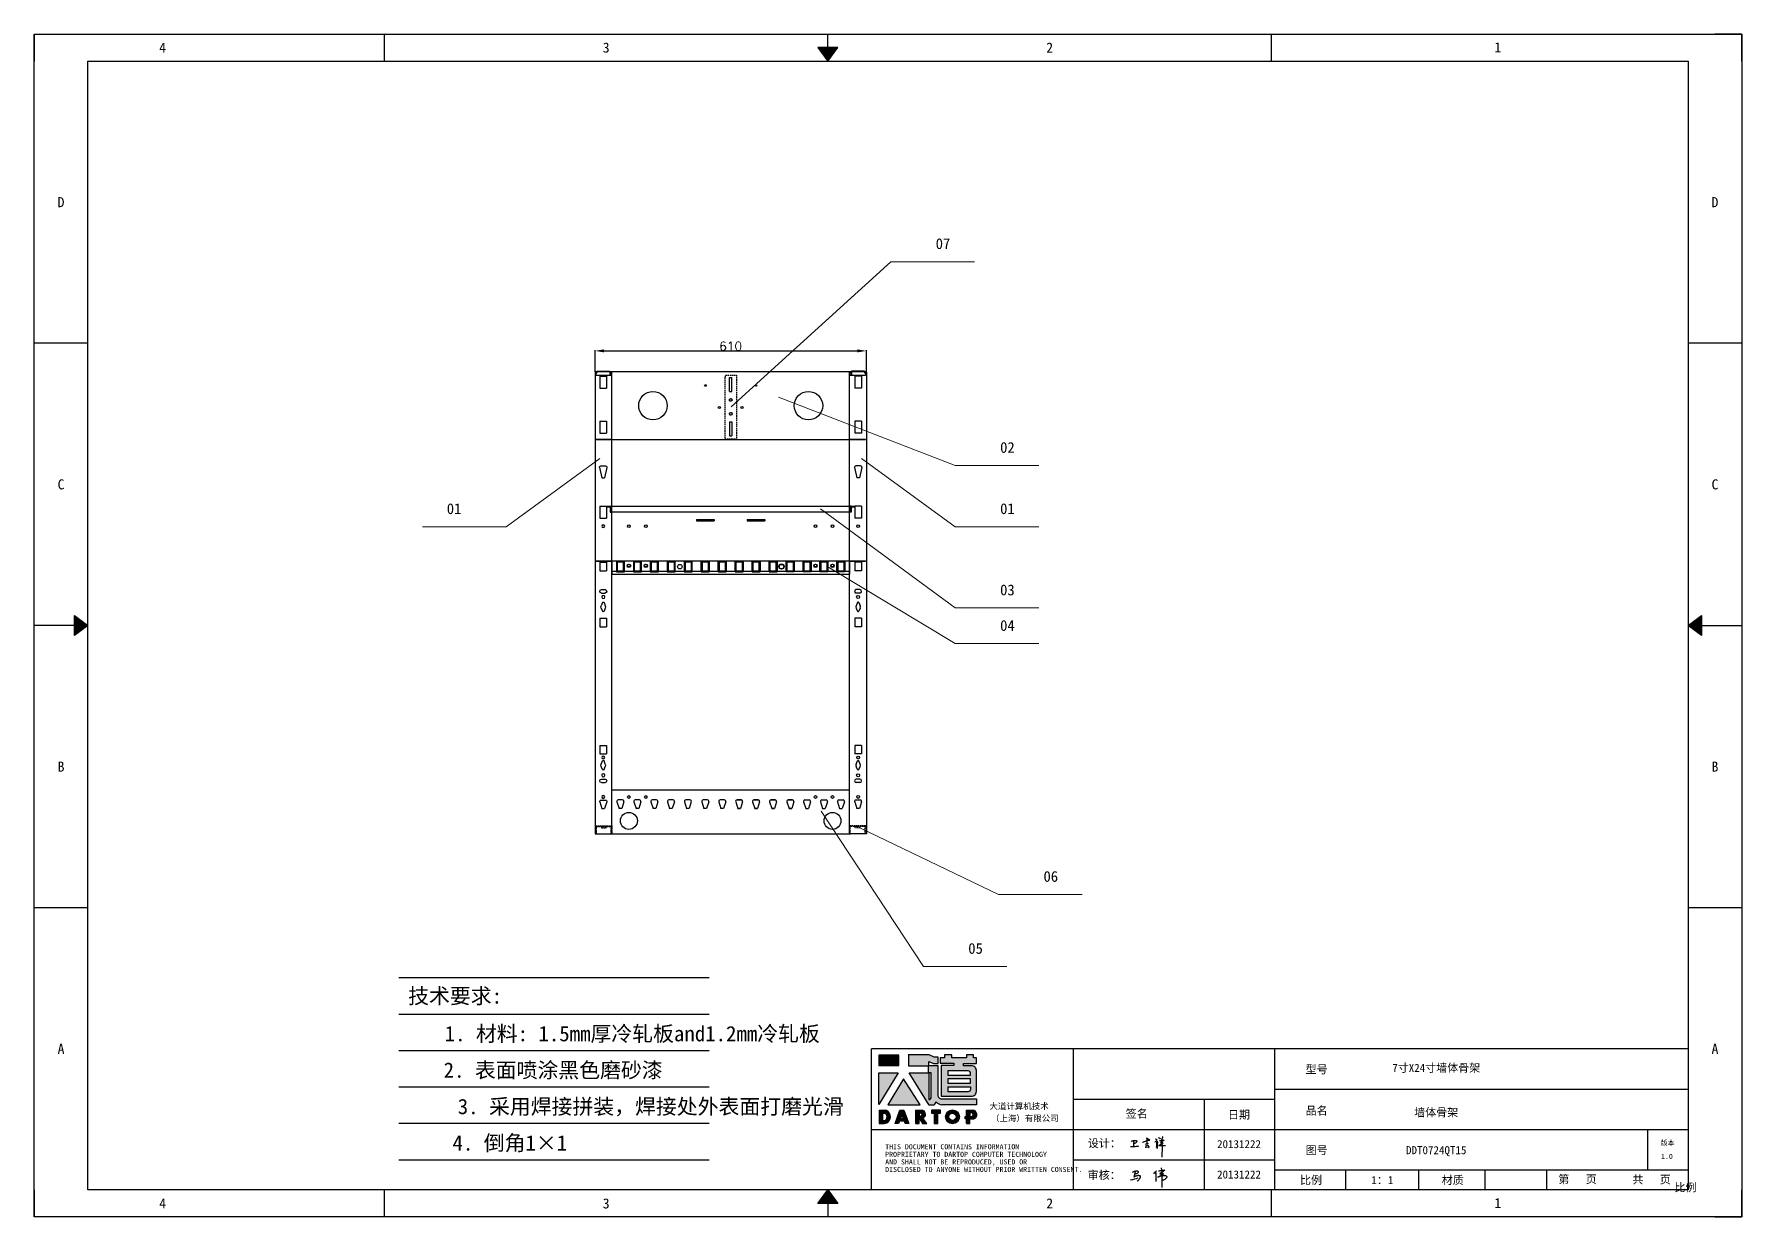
# Model space of a CAD drawing. Header units: millimetres. Extents: x 120943 to 145233, y 4425 to 40233.
# Drawn here: x 121661 to 125500, y 28477 to 31136 of the extents above; entities that cross this region are included whole.
import ezdxf
from ezdxf.enums import TextEntityAlignment as Align

# ---------------------------------------------------------------- set-up
doc = ezdxf.new("R2010")
doc.units = ezdxf.units.MM
doc.linetypes.add('DOT', pattern=[0.25, 0, -0.25])
doc.linetypes.add('HIDDEN2', pattern=[4.7625, 3.175, -1.5875])
for name, color, linetype in [('4', 7, 'Continuous'), ('hidden', 3, 'HIDDEN2'), ('print', 30, 'Continuous')]:
    doc.layers.add(name, color=color, linetype=linetype)
doc.layers.add('dim', color=2, linetype='Continuous', lineweight=9)
doc.styles.add('Dartop', font='SIMFANG.TTF')
doc.styles.add('HZ', font='SimSun.ttf')
doc.styles.add('hzHT', font='SIMHEI.TTF')
doc.styles.get("Standard").update_dxf_attribs({"font": 'txt', "bigfont": 'gbcbig.shx'})
doc.dimstyles.new('ISO-25', dxfattribs={"dimtxt": 20, "dimasz": 20, "dimexe": 1.25, "dimexo": 0.625, "dimtad": 1, "dimtxsty": 'Standard', "dimcen": 2.5, "dimadec": 0, "dimazin": 0, "dimtfac": 1, "dimtmove": 0, "dimatfit": 3, "dimfxl": 1, "dimarcsym": 0})

msp = doc.modelspace()

# ---------------------------------------------------------------- texts
at = {"color": 0}
for s, height, style, p in [('4', 22.662, 'Dartop', (121949.617, 31106.238)), ('3', 22.662, 'Dartop', (122946.747, 31106.238)), ('2', 22.662, 'Dartop', (123943.876, 31106.238)), ('1', 22.662, 'Dartop', (124951.335, 31106.957)), ('D', 22.662, 'Dartop', (121721.243, 30758.754)), ('D', 22.662, 'Dartop', (125439.57, 30758.754)), ('07', 24.1728, 'hzHT', (123704.049, 30665.437)), ('02', 24.1728, 'hzHT', (123848.872, 30207.287)), ('C', 22.662, 'Dartop', (121721.243, 30124.217)), ('C', 22.662, 'Dartop', (125439.57, 30124.217)), ('01', 24.1728, 'hzHT', (122604.879, 30069.567)), ('01', 24.1728, 'hzHT', (123848.872, 30069.567)), ('03', 24.1728, 'hzHT', (123848.872, 29886.956)), ('04', 24.1728, 'hzHT', (123848.872, 29806.912)), ('B', 22.662, 'Dartop', (121721.243, 29489.68)), ('B', 22.662, 'Dartop', (125439.57, 29489.68)), ('06', 24.1728, 'hzHT', (123946.427, 29242.755)), ('05', 24.1728, 'hzHT', (123777.272, 29080.95)), ('A', 22.662, 'Dartop', (121721.243, 28855.144)), ('A', 22.662, 'Dartop', (125439.57, 28855.144)), ('型号', 18.1296, 'hzHT', (124544.055, 28809.028)), ('7寸X24寸墙体骨架', 18.1296, 'hzHT', (124812.905, 28812.324)), ('签名', 18.1296, 'hzHT', (124139.498, 28709.316)), ('日期', 18.1296, 'hzHT', (124369.541, 28707.085)), ('品名', 18.1296, 'hzHT', (124544.055, 28715.958)), ('墙体骨架', 18.1296, 'hzHT', (124812.905, 28712.239)), ('20131222', 18.1296, 'hzHT', (124369.541, 28640.991)), ('版本', 11.331, 'hzHT', (125332.941, 28643.766)), ('图号', 18.1296, 'hzHT', (124544.055, 28627.343)), ('DDT0724QT15', 18.12962, 'hzHT', (124812.905, 28627.343)), ('1.0', 11.331, 'Dartop', (125331.578, 28613.483)), ('20131222', 18.1296, 'hzHT', (124369.541, 28572.672)), ('比例', 18.1296, 'hzHT', (124531.414, 28560.065)), ('1：1', 18.1296, 'hzHT', (124691.676, 28560.065)), ('材质', 18.1296, 'hzHT', (124850.163, 28560.065)), ('第   页', 18.1296, 'hzHT', (125130.615, 28561.946)), ('共   页', 18.1296, 'hzHT', (125297.151, 28561.285)), ('比例', 18.1296, 'hzHT', (125373.219, 28543.778)), ('4', 22.662, 'Dartop', (121949.617, 28507.659)), ('3', 22.662, 'Dartop', (122946.747, 28507.659)), ('2', 22.662, 'Dartop', (123943.876, 28507.659)), ('1', 22.662, 'Dartop', (124951.335, 28508.378))]:
    msp.add_text(s, height=height, dxfattribs=dict(at, style=style)).set_placement(p, align=Align.MIDDLE_CENTER)
at = {"style": 'HZ'}
for s, p in [('技术要求:', (122607.19, 28974.062)), ('1. 材料: 1.5mm厚冷轧板and1.2mm冷轧板', (123005.461, 28889.332)), ('    2. 表面喷涂黑色磨砂漆      ', (122851.003, 28807.432)), ('3. 采用焊接拼装，焊接处外表面打磨光滑', (123047.039, 28725.532)), ('4. 倒角1×1         ', (122835.463, 28643.632))]:
    msp.add_text(s, height=34.398, dxfattribs=at).set_placement(p, align=Align.MIDDLE_CENTER)
at = {"color": 0, "style": 'hzHT'}
for s, height, p in [('THIS DOCUMENT CONTAINS INFORMATION', 11.33101, (123574.105, 28629.317)), ('设计：', 18.1296, (124029.672, 28633.782)), ('AND SHALL NOT BE REPRODUCED, USED OR', 11.33101, (123574.105, 28595.324)), ('PROPRIETARY TO DARTOP COMPUTER TECHNOLOGY', 11.33101, (123574.105, 28612.321)), ('DISCLOSED TO ANYONE WITHOUT PRIOR WRITTEN CONSENT.', 11.33101, (123574.105, 28578.328)), ('审核：', 18.1296, (124029.402, 28562.39))]:
    msp.add_text(s, height=height, dxfattribs=at).set_placement(p)
at = {"layer": '4', "color": 0, "style": 'hzHT'}
for s, p in [('大道计算机技术', (123808.461, 28719.317)), ('（上海）有限公司', (123811.882, 28692.217))]:
    msp.add_text(s, height=13.5972, dxfattribs=at).set_placement(p)

# ---------------------------------------------------------------- blocks, each defined once
blk = doc.blocks.new('*U527')
at = {"color": 254, "linetype": 'Continuous', "extrusion": (0, 0, -1)}
for points in [[(-17, 0.333), (-16.812, 0.25), (-17, 0.5)], [(-17, 0.333), (-17.188, 0.25), (-16.812, 0.25)], [(-17, 0.333), (-17, 0.5), (-17.188, 0.25)]]:
    blk.add_solid(points, dxfattribs=at)
blk = doc.blocks.new('*U526')
at = {"color": 254, "linetype": 'Continuous', "extrusion": (0, 0, -1)}
for points in [[(-33.167, 11), (-33, 11), (-33.25, 11.188)], [(-33.167, 11), (-33.25, 11.188), (-33.25, 10.812)], [(-33.167, 11), (-33.25, 10.812), (-33, 11)]]:
    blk.add_solid(points, dxfattribs=at)
blk = doc.blocks.new('*U528')
at = {"color": 254, "linetype": 'Continuous'}
for points in [[(17, 21.667), (17.188, 21.75), (16.812, 21.75)], [(17, 21.667), (16.812, 21.75), (17, 21.5)], [(17, 21.667), (17, 21.5), (17.188, 21.75)]]:
    blk.add_solid(points, dxfattribs=at)
blk = doc.blocks.new('*U525')
at = {"color": 254, "linetype": 'Continuous', "extrusion": (0, 0, -1)}
for points in [[(-0.833, 11), (-0.75, 10.812), (-0.75, 11.188)], [(-0.833, 11), (-0.75, 11.188), (-1, 11)], [(-0.833, 11), (-1, 11), (-0.75, 10.812)]]:
    blk.add_solid(points, dxfattribs=at)
blk = doc.blocks.new('dadao')
for p, q in [((48, 19.2), (44.9, 10.4)), ((44.9, 10.4), (51.2, 10.4)), ((51.2, 10.4), (48, 19.2))]:
    blk.add_line(p, q)
for points in [[(41.8, 121.6), (41.8, 143.7), (-0.4, 143.7), (-0.4, 121.6), (41.8, 121.6)], [(104.8, 122), (104.8, 130.3), (114.1, 126.3), (124.2, 126.3), (124.2, 139.6), (115.9, 139.6), (105.1, 143.9), (61.5, 143.9)], [(61.7, 144), (61.7, 121.3), (103.9, 121.3)], [(113.4, 38.7), (105.1, 38.7), (63, 106.5), (103.9, 106.5), (103.9, 120.9), (103.9, 121.3)], [(109.7, 53.6), (109.7, 106.2), (104.3, 106.2), (104.3, 50.4), (106.6, 50.4)], [(144.6, 94.4), (144.6, 84.8), (192, 84.8), (192, 94.1), (144.9, 94.1)], [(120.2, 45), (119.5, 45), (119.5, 44.6)], [(0, 28), (0, 0), (11.8, 0)], [(0.1, 28), (14, 28)], [(7.1, 21.8), (7.1, 6.1), (12, 6.1)], [(7.1, 21.8), (11.4, 21.8)], [(76.8, 28.2), (76.8, 0), (84.1, 0), (84.1, 11.1), (91.6, -0.1), (100.3, -0.1), (91.7, 11.1)], [(76.8, 28.2), (90.6, 28.2)], [(84, 22.7), (84, 15.3), (87.2, 15.3)], [(84, 22.7), (87.3, 22.7)], [(183.7, 0), (183.7, 9.6), (180.6, 9.6), (180.6, 14.9), (183.8, 14.9), (183.8, 28.1), (196.1, 28.1), (196.5, 28.1)], [(183.7, 0), (190.9, 0), (190.9, 9.6), (198.8, 9.6)], [(194.9, 22.3), (190.8, 22.3), (190.8, 15), (194.4, 15)]]:
    blk.add_lwpolyline(points)
blk.add_lwpolyline([(137.1, 144.2), (137.1, 137.9), (128.3, 137.9), (128.3, 126.5), (157.3, 126.5), (157.3, 121.5), (130.3, 121.5), (130.3, 57.5), (194.4, 57.5, 0.414214), (204.4, 67.5), (204.4, 111.3, 0.414214), (194.4, 121.3), (177.5, 121.3), (177.5, 126.3), (204.7, 126.3), (204.7, 137.7), (198.2, 137.7), (198.2, 143.9), (183.3, 143.9), (183.3, 138), (153, 138), (153, 144.2), (137.1, 144.2)], format="xyb", close=True)
for points in [[(104.8, 122), (123.4, 122), (123.4, 60, 0.414214), (131.4, 52), (204.8, 52), (204.8, 39.1), (131.7, 39.1)], [(144.3, 110.8), (144.3, 101.8), (192.3, 101.8), (192.3, 105.5, 0.414214), (187.3, 110.5), (144.3, 110.5)], [(144.6, 77), (144.6, 67.5), (187.6, 67.5, 0.414214), (192.6, 72.5), (192.6, 76.4), (144.6, 76.4)]]:
    blk.add_lwpolyline(points, format="xyb")
for points in [[(-0.3, 106.2), (40.4, 106.2), (-0.3, 39.7), (-0.3, 106.2)], [(51.7, 94.1), (18.4, 39.3), (86.2, 39.3)], [(43.8, 28.2), (51.8, 28.2), (62.6, -0.1), (55, -0.1), (53.2, 5), (42.9, 5), (41.1, 0), (33.6, 0)], [(110, 28.1), (110, 21.9), (116, 21.9), (116, -0.1), (123.2, -0.1), (123.2, 22), (129.2, 22), (129.2, 28.1), (110, 28.1)]]:
    blk.add_lwpolyline(points, close=True)
for radius in [14.5, 7.44]:
    blk.add_circle((154.2, 14.2), radius)
for centre, radius, start, end in [((99.2, 60.7), 12.6, 305.6399, 325.969), ((111.6, 46.7), 8.19, 282.9811, 347.6627), ((136, 61.7), 22.9, 226.7358, 259.3209), ((8.5, 13.9), 8.49, 294.2143, 69.7177), ((9.6, 14.2), 14.4, 278.6604, 72.3203), ((86.4, 19), 3.8, 282.527, 76.7196), ((88.6, 19.4), 8.95, 290.6073, 77.2124), ((193.7, 18.7), 3.8, 280.9891, 72.5513), ((195.7, 18.6), 9.51, 288.8959, 85.2442)]:
    blk.add_arc(centre, radius, start, end)
blk = doc.blocks.new('h')
for p, q in [((20768.1, -2360.9), (20773, -2359.1)), ((20769.5, -2366.9), (20769.8, -2370.6)), ((20769.8, -2370.6), (20770.9, -2378)), ((20770.9, -2378), (20771.5, -2370.6)), ((20772.4, -2369.3), (20774.9, -2367.8)), ((20773, -2359.1), (20784.1, -2355.2)), ((20773.3, -2331.8), (20775.3, -2338.7)), ((20789.1, -2340.9), (20773.5, -2331.9)), ((20775.3, -2338.7), (20775.6, -2351.2)), ((20775.6, -2351.2), (20775.5, -2357.3)), ((20782.2, -2369.2), (20780, -2377.1)), ((20780, -2377.1), (20788.3, -2371.3)), ((20780.1, -2366.4), (20780.8, -2366.4)), ((20781.9, -2367.4), (20782.2, -2369.2)), ((20845.7, -2343.5), (20848.4, -2353)), ((20848.9, -2370.3), (20847.9, -2424)), ((20848.4, -2353), (20848.9, -2370.3))]:
    blk.add_line(p, q)
for points in [[(20696.6, -2372.4, 0.002073), (20710.6, -2371.9, 0.016137), (20719.6, -2371.3, 0.008314), (20736.9, -2369.3)], [(20699.1, -2348.2, -0.029745), (20704.6, -2345.4, -0.046842), (20708.4, -2344.2, -0.00919), (20714.3, -2343, -0.018517), (20717.2, -2342.5, -0.037841), (20720.3, -2342.4, -0.039541), (20723.2, -2342.8, -0.149785), (20726, -2344.3, -0.204935), (20726.9, -2346.6, -0.074872), (20726.5, -2348.3, -0.061615), (20725.6, -2350.3, -0.034204), (20723.8, -2352.6, -0.045776), (20722.3, -2354.1, -0.054985), (20720.4, -2355.3, -0.036348), (20717.3, -2356.5, -0.067752), (20715.7, -2356.8, -0.043553), (20713.2, -2356.7)], [(20755, -2351.9, -0.024077), (20759.9, -2350.1, -0.013147), (20768.7, -2346.5, -0.00522), (20775.4, -2344.1, -0.018517), (20777.3, -2343.4, -0.008274), (20786.3, -2341, -0.039541), (20788.3, -2340.8, -0.079216), (20789.4, -2341, -0.204935)], [(20813.5, -2350.1, 0.007348), (20815.9, -2348.7, 0.008421), (20818, -2347.3, 0.009459), (20819.7, -2346.2, -0.016325), (20820.7, -2345.5, -0.173771), (20821.8, -2345.3, -0.085159), (20823.9, -2346, -0.125883), (20826, -2347.9, -0.160659), (20826.6, -2350.1, -0.010447), (20826.5, -2352.3, -0.008247), (20826.2, -2355.1, -0.002698), (20825.3, -2374, 0.001562), (20823.9, -2383.7, 0.016137)], [(20816.8, -2335, -0.053561), (20819.6, -2336.1, -0.075272), (20821.3, -2337.3, -0.005295), (20822.5, -2338.5, -0.009337), (20823.1, -2339.1, -0.026146), (20823.7, -2339.8, -0.016644), (20824.5, -2340.9)], [(20832.1, -2329.2, -0.053561), (20834.9, -2330.3, -0.075272), (20836.7, -2331.5, -0.005295), (20837.8, -2332.6, -0.009337), (20838.5, -2333.3, -0.026146), (20839, -2334, -0.016644), (20839.8, -2335.1)], [(20836, -2343.7, -0.02797), (20842.1, -2342.6, -0.048868), (20845.6, -2342.2, -0.00919), (20851.1, -2341.4, -0.018517), (20853.9, -2341.1, -0.037841), (20856.7, -2341.2, -0.039541), (20859.4, -2341.6, -0.018282), (20840.6, -2354.7, -0.000937)], [(20847.6, -2340.2, 0.021784), (20849.6, -2335.9, 0.028296), (20850.8, -2332.4, 0.008136), (20851.9, -2328.2, 0.028913), (20852.2, -2327, 0.08193), (20852.1, -2325.9, 0.075058), (20851.7, -2324.7, 0.275043)]]:
    blk.add_lwpolyline(points, format="xyb")
for points in [[(20711.3, -2343.5), (20711.3, -2343.5), (20711.5, -2355.8), (20710.7, -2368), (20710.6, -2371.9)], [(20821.5, -2350.6), (20822.4, -2359.2), (20822.2, -2364.9), (20821.7, -2369), (20821.3, -2376.3), (20823.6, -2368.5), (20827.2, -2366.3), (20829.5, -2366.3)], [(20840.6, -2354.7), (20850, -2354.7), (20855, -2354.3), (20845.9, -2361.1), (20840.5, -2364), (20833, -2367.5), (20863.2, -2367.4), (20865.9, -2367.3)]]:
    blk.add_lwpolyline(points)
for centre, radius, start, end in [((20773.7, -2371.2), 2.3, 121.9907, 163.60158), ((20787.5, -2406), 40.3, 100.61827, 108.24823), ((20780.8, -2367.6), 1.15, 9.4675, 90)]:
    blk.add_arc(centre, radius, start, end)
blk = doc.blocks.new('HESHRJ')
for p, q in [((-6292.1, 15325.9), (-6292.1, 16363.9)), ((-6292.1, 16363.9), (-6287.6, 16363.9)), ((-6287.6, 16356.9), (-6292.1, 16356.9)), ((-6290.6, 16356.9), (-6290.6, 16362.4)), ((-6290.6, 16362.4), (-6287.6, 16362.4)), ((-6287.6, 16365.9), (-6287.6, 16356.9)), ((-6258.1, 16365.9), (-6287.6, 16365.9)), ((-6258.1, 16365.9), (-6258.1, 16362.4)), ((-6258.1, 16363.9), (-6254.1, 16363.9)), ((-6254.1, 16362.4), (-6258.1, 16362.4)), ((-6258.1, 16362.4), (-6254.1, 16362.4)), ((-6254.1, 16363.9), (-6254.1, 15325.9)), ((-6280.1, 16354.9), (-6280.1, 16327.9)), ((-6265.1, 16354.9), (-6280.1, 16354.9)), ((-6265.1, 16327.9), (-6280.1, 16327.9)), ((-6265.1, 16354.9), (-6265.1, 16327.9)), ((-6280.1, 16253.4), (-6280.1, 16226.4)), ((-6265.1, 16253.4), (-6280.1, 16253.4)), ((-6265.1, 16253.4), (-6265.1, 16226.4)), ((-6265.1, 16226.4), (-6280.1, 16226.4)), ((-6280.8, 16149.3), (-6275.6, 16125.9)), ((-6267.2, 16152.9), (-6277.9, 16152.9)), ((-6269.6, 16125.9), (-6275.6, 16125.9)), ((-6264.3, 16149.3), (-6269.6, 16125.9)), ((-6288.1, 16062.4), (-6292.1, 16062.4)), ((-6290.6, 16060.4), (-6292.1, 16060.4)), ((-6288.1, 16049.4), (-6292.1, 16049.4)), ((-6290.6, 16049.4), (-6290.6, 16062.4)), ((-6288.1, 16062.4), (-6288.1, 16049.4)), ((-6280.1, 16062.4), (-6280.1, 16035.4)), ((-6265.1, 16062.4), (-6280.1, 16062.4)), ((-6265.1, 16062.4), (-6265.1, 16035.4)), ((-6265.1, 16035.4), (-6280.1, 16035.4)), ((-6280.1, 15936.4), (-6280.1, 15917.4)), ((-6265.1, 15936.4), (-6280.1, 15936.4)), ((-6265.1, 15936.4), (-6265.1, 15917.4)), ((-6265.1, 15917.4), (-6280.1, 15917.4)), ((-6268.6, 15874.9), (-6276.6, 15874.9)), ((-6268.6, 15866.9), (-6276.6, 15866.9)), ((-6274.3, 15845.6), (-6277, 15838.5)), ((-6277, 15833.4), (-6274.3, 15826.3)), ((-6270.8, 15845.6), (-6268.1, 15838.5)), ((-6268.1, 15833.4), (-6270.8, 15826.3)), ((-6280.1, 15810.4), (-6280.1, 15791.4)), ((-6265.1, 15810.4), (-6280.1, 15810.4)), ((-6265.1, 15791.4), (-6280.1, 15791.4)), ((-6265.1, 15810.4), (-6265.1, 15791.4)), ((-6280.1, 15524.4), (-6280.1, 15505.4)), ((-6265.1, 15524.4), (-6280.1, 15524.4)), ((-6265.1, 15524.4), (-6265.1, 15505.4)), ((-6265.1, 15505.4), (-6280.1, 15505.4)), ((-6277, 15482.5), (-6274.3, 15489.6)), ((-6274.3, 15470.3), (-6277, 15477.4)), ((-6268.1, 15482.5), (-6270.8, 15489.6)), ((-6270.8, 15470.3), (-6268.1, 15477.4)), ((-6268.6, 15448.9), (-6276.6, 15448.9)), ((-6268.6, 15440.9), (-6276.6, 15440.9)), ((-6280.3, 15398), (-6275.6, 15382.9)), ((-6267.7, 15401.9), (-6277.5, 15401.9)), ((-6264.8, 15398), (-6269.6, 15382.9)), ((-6269.6, 15382.9), (-6275.6, 15382.9)), ((-6254.1, 15325.9), (-6292.1, 15325.9))]:
    blk.add_line(p, q)
for centre, radius in [((-6272.6, 16017.4), 3.17), ((-6272.6, 15858.4), 3.5), ((-6272.6, 15497.3), 3.17), ((-6272.6, 15457.4), 3.5), ((-6272.6, 15408.7), 3.17)]:
    blk.add_circle(centre, radius)
for centre, radius, start, end in [((-6277.9, 16149.9), 3, 90, 191.5138), ((-6267.2, 16149.9), 3, 348.4862, 90), ((-6276.6, 15870.9), 4, 90, 270), ((-6268.6, 15870.9), 4, 270, 90), ((-6272.7, 15835.9), 5, 149.0362, 210.9638), ((-6272.6, 15844.6), 2, 30.9638, 149.0362), ((-6272.6, 15827.3), 2, 210.9638, 329.0362), ((-6272.4, 15835.9), 5, 329.0362, 30.9638), ((-6272.7, 15479.9), 5, 149.0362, 210.9638), ((-6272.6, 15488.6), 2, 30.9638, 149.0362), ((-6272.4, 15479.9), 5, 329.0362, 30.9638), ((-6276.6, 15444.9), 4, 90, 270), ((-6272.6, 15471.3), 2, 210.9638, 329.0362), ((-6268.6, 15444.9), 4, 270, 90), ((-6277.5, 15398.9), 3, 90, 197.5256), ((-6267.7, 15398.9), 3, 342.4744, 90)]:
    blk.add_arc(centre, radius, start, end)
blk = doc.blocks.new('NRSNDNRN')
for p, q in [((-4891.5, 16062.9), (-4891.5, 15924.4)), ((-4891.5, 16062.9), (-4890.3, 16062.9)), ((-4890.3, 16067.9), (-4886.5, 16067.9)), ((-4890.3, 16062.9), (-4890.3, 16067.9)), ((-4890.3, 16067.9), (-4865.5, 16067.9)), ((-4881, 16062.6), (-4876, 16062.6)), ((-4881, 16030.8), (-4881, 16062.6)), ((-4876, 16030.8), (-4876, 16062.6)), ((-4865.5, 16067.9), (-4865.5, 15924.4)), ((-4881, 16030.8), (-4876, 16030.8)), ((-4881, 15962.9), (-4876, 15962.9)), ((-4881, 15962.9), (-4881, 15931.1)), ((-4876, 15962.9), (-4876, 15931.1)), ((-4891.5, 15924.4), (-4865.5, 15924.4)), ((-4881, 15931.1), (-4876, 15931.1))]:
    blk.add_line(p, q)
for centre in [(-4878.5, 16012), (-4878.5, 15980.7)]:
    blk.add_circle(centre, 3)
blk = doc.blocks.new('SERDMTL')
for p, q in [((-5190.9, 14956.8), (-5190.9, 14920.3)), ((-5190.9, 14956.8), (-5172.9, 14956.8)), ((-5190.9, 14950.3), (-5189.4, 14950.3)), ((-5172.9, 14955.3), (-5189.4, 14955.3)), ((-5189.4, 14955.3), (-5189.4, 14921.8)), ((-5172.9, 14956.8), (-5172.9, 14955.3)), ((-5190.9, 14923.8), (-5189.4, 14923.8)), ((-5190.9, 14920.3), (-5172.9, 14920.3)), ((-5172.9, 14921.8), (-5189.4, 14921.8)), ((-5172.9, 14920.3), (-5172.9, 14921.8))]:
    blk.add_line(p, q)
blk.add_lwpolyline([(-5189.4, 14943.8), (-5186.4, 14943.8), (-5186.4, 14933.4), (-5189.4, 14933.4)], close=True)
blk = doc.blocks.new('*D1598')
at = {"color": 0, "lineweight": -2}
for p, q in [((122921.7, 30377.3), (122921.7, 30425.6)), ((122941.7, 30424.3), (123511.7, 30424.3)), ((123531.7, 30377.3), (123531.7, 30425.6))]:
    blk.add_line(p, q, dxfattribs=at)
at = {"color": 0}
for points in [[(122941.7, 30427.7), (122941.7, 30421), (122921.7, 30424.3)], [(123511.7, 30427.7), (123511.7, 30421), (123531.7, 30424.3)]]:
    blk.add_solid(points, dxfattribs=at)
at = {"layer": 'Defpoints', "color": 0}
for p in [(123531.7, 30424.3), (122921.7, 30376.7), (123531.7, 30376.7)]:
    blk.add_point(p, dxfattribs=at)
at = {"color": 0, "insert": (123226.7, 30435), "char_height": 20, "attachment_point": 5}
blk.add_mtext('610', dxfattribs=at)

# ---------------------------------------------------------------- dimensions: what is measured, and where the dimension line sits
dim = msp.add_linear_dim(base=(123531.739, 30424.328), p1=(122921.739, 30376.662), p2=(123531.739, 30376.662), text='610', dimstyle='ISO-25')
dim.commit()
dim.dimension.update_dxf_attribs({"geometry": '*D1598', "text_midpoint": (123226.739, 30434.953)})

# ---------------------------------------------------------------- hatches: boundary and pattern name
for points in [[(123604.956, 28841.109), (123559.754, 28841.109), (123559.754, 28817.493), (123604.956, 28817.493)], [(123603.501, 28800.969), (123559.875, 28800.969), (123559.875, 28729.74)], [(123615.594, 28788.043), (123579.932, 28729.265), (123652.549, 28729.265)], [(123698.659, 28717.239), (123678.021, 28717.239), (123678.021, 28710.691), (123684.46, 28710.691), (123684.46, 28687.097), (123692.17, 28687.097), (123692.17, 28710.707), (123698.659, 28710.707)]]:
    msp.add_hatch(color=0).paths.add_polyline_path(points)
h = msp.add_hatch(color=0)
h.paths.add_polyline_path([(123672.507, 28826.756), (123682.483, 28822.447), (123693.269, 28822.447), (123693.269, 28836.722), (123684.371, 28836.722), (123672.777, 28841.301), (123626.315, 28841.301), (123626.315, 28817.158), (123671.521, 28817.158), (123671.521, 28816.67), (123671.521, 28801.239), (123627.684, 28801.239), (123672.774, 28728.675), (123681.702, 28728.675, 0.27937482), (123688.22, 28735.014), (123688.22, 28735.348), (123689.008, 28735.348, 0.14314537), (123701.3, 28729.092), (123779.651, 28729.092), (123779.651, 28742.854), (123700.966, 28742.854, -0.41421356), (123692.396, 28751.425), (123692.396, 28817.921), (123672.507, 28817.921)])
h.paths.add_polyline_path([(123671.977, 28800.931), (123677.721, 28800.93), (123677.721, 28744.61, -0.08893574), (123674.392, 28741.186), (123671.957, 28741.186)], flags=16)
h = msp.add_hatch(color=0)
h.paths.add_polyline_path([(123779.516, 28834.723), (123772.545, 28834.723), (123772.545, 28841.355), (123756.61, 28841.355), (123756.61, 28835.055), (123724.079, 28835.055), (123724.079, 28841.686), (123707.042, 28841.686), (123707.042, 28834.932), (123697.627, 28834.932), (123697.627, 28822.706), (123728.695, 28822.706), (123728.695, 28817.299), (123699.745, 28817.299), (123699.745, 28748.84), (123768.47, 28748.84, 0.41421356), (123779.183, 28759.553), (123779.183, 28806.435, 0.41421356), (123768.47, 28817.148), (123750.303, 28817.148), (123750.303, 28822.454), (123779.516, 28822.454)])
h.paths.add_polyline_path([(123760.881, 28805.543, -0.41421356), (123766.237, 28800.186), (123766.237, 28796.258), (123714.784, 28796.258), (123714.784, 28805.543)], flags=16)
h.paths.add_polyline_path([(123765.905, 28787.968), (123765.905, 28778.02), (123715.116, 28778.02), (123715.116, 28787.968)], flags=16)
h.paths.add_polyline_path([(123766.569, 28769.067), (123766.569, 28764.807, -0.41421356), (123761.212, 28759.451), (123715.116, 28759.451), (123715.116, 28769.067)], flags=16)
h = msp.add_hatch(color=0)
h.paths.add_polyline_path([(123615.707, 28717.378), (123607.166, 28717.378), (123596.181, 28687.155), (123604.272, 28687.155), (123606.176, 28692.511), (123617.136, 28692.511), (123619.081, 28687.09), (123627.237, 28687.09)])
h.paths.add_polyline_path([(123615.042, 28698.284), (123608.251, 28698.284), (123611.584, 28707.781)], flags=16)
h = msp.add_hatch(color=0)
h.paths.add_polyline_path([(123657.224, 28717.356), (123642.504, 28717.356), (123642.504, 28687.138), (123650.283, 28687.138), (123650.283, 28699.118), (123658.278, 28687.03), (123667.677, 28687.03), (123658.476, 28699.042, 0.74405494)])
h.paths.add_polyline_path([(123650.211, 28703.59), (123650.211, 28711.526), (123653.688, 28711.526, -0.79680897), (123653.636, 28703.59)], flags=16)
h = msp.add_hatch(color=0)
h.paths.add_polyline_path([(123709.878, 28702.356, 1), (123740.907, 28702.356, 1)])
h.paths.add_polyline_path([(123733.363, 28702.356, -1), (123717.422, 28702.356, -1)], flags=16)
h = msp.add_hatch(color=0)
h.paths.add_polyline_path([(123770.669, 28717.285), (123770.224, 28717.285), (123757.101, 28717.285), (123757.101, 28703.182), (123753.619, 28703.182), (123753.619, 28697.458), (123757.045, 28697.458), (123757.045, 28687.191), (123764.705, 28687.191), (123764.705, 28697.498), (123773.123, 28697.498, 0.81230381)])
h.paths.add_polyline_path([(123764.592, 28703.221), (123764.592, 28711.109), (123768.951, 28711.109, -0.77821343), (123768.506, 28703.221)], flags=16)
h = msp.add_hatch(color=0)
h.paths.add_polyline_path([(123575.162, 28717.131), (123560.196, 28717.131), (123560.196, 28687.187), (123572.801, 28687.187, 0.79301591)])
h.paths.add_polyline_path([(123573.023, 28693.745), (123567.79, 28693.745), (123567.79, 28710.574), (123572.445, 28710.574, -0.67136089)], flags=16)

# ---------------------------------------------------------------- linework, layer by layer
at = {"color": 0, "linetype": 'DOT'}
for p, q in [((121660.811, 31136.455), (125439.57, 31136.455)), ((121660.811, 28537.875), (121660.811, 31076.022)), ((125500.002, 31076.022), (125500.002, 28537.875)), ((125439.57, 28477.443), (121660.811, 28477.443))]:
    msp.add_line(p, q, dxfattribs=at)
at = {"color": 0}
for p, q in [((121660.811, 31136.455), (121660.811, 31076.022)), ((121660.811, 31136.455), (121660.811, 31136.455)), ((122448.182, 31076.022), (122448.182, 31136.455)), ((123445.311, 31106.238), (123445.311, 31136.455)), ((124442.441, 31076.022), (124442.441, 31136.455)), ((125500.002, 31136.455), (125439.57, 31136.455)), ((125500.002, 31076.022), (125500.002, 31136.455)), ((121781.675, 28537.875), (121781.675, 31076.022)), ((121781.675, 31076.022), (125379.138, 31076.022)), ((125379.138, 31076.022), (125379.138, 28537.875)), ((121781.675, 30441.486), (121660.811, 30441.486)), ((125500.002, 30441.486), (125379.138, 30441.486)), ((121751.459, 29806.949), (121660.811, 29806.949)), ((125409.354, 29806.949), (125500.002, 29806.949)), ((121781.675, 29172.412), (121660.811, 29172.412)), ((125500.002, 29172.412), (125379.138, 29172.412)), ((125379.138, 28855.144), (123543.513, 28855.144)), ((123543.513, 28537.875), (123543.513, 28855.144)), ((123996.754, 28855.144), (123996.754, 28537.875)), ((124449.995, 28537.875), (124449.995, 28855.144)), ((124449.995, 28764.495), (125379.138, 28764.495)), ((123996.754, 28741.833), (124449.995, 28741.833)), ((124291.36, 28741.833), (124291.36, 28537.875)), ((123543.513, 28673.847), (123996.754, 28673.847)), ((123996.754, 28673.847), (125379.138, 28673.847)), ((125288.49, 28583.199), (125288.49, 28673.847)), ((123996.754, 28605.861), (124449.995, 28605.861)), ((124449.995, 28583.199), (125379.138, 28583.199)), ((124609.456, 28537.875), (124609.456, 28583.199)), ((124773.791, 28537.875), (124773.791, 28583.199)), ((124923.187, 28537.875), (124923.187, 28583.199)), ((125061.869, 28537.875), (125061.869, 28583.199)), ((121660.811, 28537.875), (121660.811, 28477.443)), ((125379.138, 28537.875), (121781.675, 28537.875)), ((122448.182, 28477.443), (122448.182, 28537.875)), ((124442.441, 28477.443), (124442.441, 28537.875)), ((125500.002, 28477.443), (125500.002, 28537.875)), ((123445.311, 28507.659), (123445.311, 28477.443)), ((121660.811, 28477.443), (121660.811, 28477.443)), ((125439.57, 28477.443), (125500.002, 28477.443))]:
    msp.add_line(p, q, dxfattribs=at)
for p, q in [((122923.539, 30377.662), (123529.939, 30377.662)), ((122923.539, 30377.662), (122923.539, 30369.662)), ((122923.539, 30369.662), (122959.539, 30369.662)), ((122959.539, 30225.162), (122959.539, 30369.662)), ((123493.939, 30369.662), (123529.939, 30369.662)), ((123493.939, 30225.162), (123493.939, 30369.662)), ((123529.939, 30377.662), (123529.939, 30369.662)), ((123224.239, 30364.662), (123229.239, 30364.662)), ((123224.239, 30332.862), (123224.239, 30364.662)), ((123224.239, 30332.862), (123229.239, 30332.862)), ((123229.239, 30332.862), (123229.239, 30364.662)), ((123224.239, 30264.962), (123229.239, 30264.962)), ((123224.239, 30264.962), (123224.239, 30233.162)), ((123229.239, 30264.962), (123229.239, 30233.162)), ((122923.539, 30226.162), (122959.539, 30226.162)), ((122923.539, 30226.162), (122923.539, 30225.162)), ((122923.539, 30225.162), (123529.939, 30225.162)), ((123224.239, 30233.162), (123229.239, 30233.162)), ((123493.939, 30226.162), (123529.939, 30226.162)), ((123529.939, 30226.162), (123529.939, 30225.162)), ((122948.539, 30075.162), (123504.939, 30075.162)), ((122948.539, 30075.162), (122948.539, 30073.962)), ((122948.539, 30073.962), (122959.539, 30073.962)), ((122959.539, 29922.662), (122959.539, 30075.162)), ((122959.539, 30062.462), (123493.939, 30062.462)), ((123493.939, 29922.662), (123493.939, 30075.162)), ((123493.939, 30073.962), (123504.939, 30073.962)), ((123504.939, 30075.162), (123504.939, 30073.962)), ((123149.739, 30045.162), (123189.739, 30045.162)), ((123149.739, 30045.162), (123149.739, 30042.162)), ((123149.739, 30045.162), (123149.739, 30042.162)), ((123149.739, 30045.162), (123149.739, 30042.162)), ((123149.739, 30042.162), (123189.739, 30042.162)), ((123189.739, 30045.162), (123189.739, 30042.162)), ((123263.739, 30045.162), (123303.739, 30045.162)), ((123263.739, 30045.162), (123263.739, 30042.162)), ((123263.739, 30042.162), (123303.739, 30042.162)), ((123303.739, 30045.162), (123303.739, 30042.162)), ((122923.539, 29952.662), (123529.939, 29952.662)), ((122923.539, 29951.462), (122923.539, 29952.662)), ((122923.539, 29951.462), (122959.539, 29951.462)), ((122959.539, 29952.662), (122959.539, 29922.662)), ((123493.939, 29952.662), (123493.939, 29922.662)), ((123493.939, 29951.462), (123529.939, 29951.462)), ((123529.939, 29951.462), (123529.939, 29952.662)), ((122959.539, 29929.012), (123493.939, 29929.012)), ((122959.539, 29922.662), (123493.939, 29922.662)), ((122959.539, 29922.662), (123493.939, 29922.662)), ((122959.539, 29437.162), (123493.939, 29437.162)), ((122959.539, 29338.662), (122959.539, 29437.162)), ((122971.122, 29410.759), (122975.889, 29395.662)), ((122983.796, 29414.662), (122973.983, 29414.662)), ((122986.657, 29410.759), (122981.889, 29395.662)), ((123009.222, 29410.759), (123013.989, 29395.662)), ((123021.896, 29414.662), (123012.083, 29414.662)), ((123024.757, 29410.759), (123019.989, 29395.662)), ((123047.322, 29410.759), (123052.089, 29395.662)), ((123059.996, 29414.662), (123050.183, 29414.662)), ((123062.857, 29410.759), (123058.089, 29395.662)), ((123084.722, 29410.759), (123089.489, 29395.662)), ((123084.722, 29410.759), (123089.489, 29395.662)), ((123097.396, 29414.662), (123087.583, 29414.662)), ((123097.396, 29414.662), (123087.583, 29414.662)), ((123100.257, 29410.759), (123095.489, 29395.662)), ((123100.257, 29410.759), (123095.489, 29395.662)), ((123122.722, 29410.759), (123127.489, 29395.662)), ((123122.722, 29410.759), (123127.489, 29395.662)), ((123135.396, 29414.662), (123125.583, 29414.662)), ((123135.396, 29414.662), (123125.583, 29414.662)), ((123138.257, 29410.759), (123133.489, 29395.662)), ((123138.257, 29410.759), (123133.489, 29395.662)), ((123161.822, 29410.759), (123166.589, 29395.662)), ((123161.822, 29410.759), (123166.589, 29395.662)), ((123174.496, 29414.662), (123164.683, 29414.662)), ((123174.496, 29414.662), (123164.683, 29414.662)), ((123177.357, 29410.759), (123172.589, 29395.662)), ((123177.357, 29410.759), (123172.589, 29395.662)), ((123199.922, 29410.759), (123204.689, 29395.662)), ((123199.922, 29410.759), (123204.689, 29395.662)), ((123212.596, 29414.662), (123202.783, 29414.662)), ((123212.596, 29414.662), (123202.783, 29414.662)), ((123215.457, 29410.759), (123210.689, 29395.662)), ((123215.457, 29410.759), (123210.689, 29395.662)), ((123238.022, 29410.759), (123242.789, 29395.662)), ((123238.022, 29410.759), (123242.789, 29395.662)), ((123240.883, 29414.662), (123250.696, 29414.662)), ((123250.696, 29414.662), (123240.883, 29414.662)), ((123253.557, 29410.759), (123248.789, 29395.662)), ((123253.557, 29410.759), (123248.789, 29395.662)), ((123276.122, 29410.759), (123280.889, 29395.662)), ((123276.122, 29410.759), (123280.889, 29395.662)), ((123278.983, 29414.662), (123288.796, 29414.662)), ((123288.796, 29414.662), (123278.983, 29414.662)), ((123291.657, 29410.759), (123286.889, 29395.662)), ((123291.657, 29410.759), (123286.889, 29395.662)), ((123314.222, 29410.759), (123318.989, 29395.662)), ((123314.222, 29410.759), (123318.989, 29395.662)), ((123314.222, 29410.759), (123318.989, 29395.662)), ((123317.083, 29414.662), (123326.896, 29414.662)), ((123317.083, 29414.662), (123326.896, 29414.662)), ((123326.896, 29414.662), (123317.083, 29414.662)), ((123329.757, 29410.759), (123324.989, 29395.662)), ((123329.757, 29410.759), (123324.989, 29395.662)), ((123329.757, 29410.759), (123324.989, 29395.662)), ((123353.222, 29410.759), (123357.989, 29395.662)), ((123353.222, 29410.759), (123357.989, 29395.662)), ((123353.222, 29410.759), (123357.989, 29395.662)), ((123356.083, 29414.662), (123365.896, 29414.662)), ((123356.083, 29414.662), (123365.896, 29414.662)), ((123365.896, 29414.662), (123356.083, 29414.662)), ((123368.757, 29410.759), (123363.989, 29395.662)), ((123368.757, 29410.759), (123363.989, 29395.662)), ((123368.757, 29410.759), (123363.989, 29395.662)), ((123390.622, 29410.759), (123395.389, 29395.662)), ((123390.622, 29410.759), (123395.389, 29395.662)), ((123393.483, 29414.662), (123403.296, 29414.662)), ((123393.483, 29414.662), (123403.296, 29414.662)), ((123406.157, 29410.759), (123401.389, 29395.662)), ((123406.157, 29410.759), (123401.389, 29395.662)), ((123428.722, 29410.759), (123433.489, 29395.662)), ((123428.722, 29410.759), (123433.489, 29395.662)), ((123431.583, 29414.662), (123441.396, 29414.662)), ((123431.583, 29414.662), (123441.396, 29414.662)), ((123444.257, 29410.759), (123439.489, 29395.662)), ((123444.257, 29410.759), (123439.489, 29395.662)), ((123466.822, 29410.759), (123471.589, 29395.662)), ((123466.822, 29410.759), (123471.589, 29395.662)), ((123469.683, 29414.662), (123479.496, 29414.662)), ((123469.683, 29414.662), (123479.496, 29414.662)), ((123482.357, 29410.759), (123477.589, 29395.662)), ((123482.357, 29410.759), (123477.589, 29395.662)), ((123493.939, 29338.662), (123493.939, 29437.162)), ((122981.889, 29395.662), (122975.889, 29395.662)), ((123019.989, 29395.662), (123013.989, 29395.662)), ((123058.089, 29395.662), (123052.089, 29395.662)), ((123095.489, 29395.662), (123089.489, 29395.662)), ((123095.489, 29395.662), (123089.489, 29395.662)), ((123133.489, 29395.662), (123127.489, 29395.662)), ((123133.489, 29395.662), (123127.489, 29395.662)), ((123172.589, 29395.662), (123166.589, 29395.662)), ((123172.589, 29395.662), (123166.589, 29395.662)), ((123210.689, 29395.662), (123204.689, 29395.662)), ((123210.689, 29395.662), (123204.689, 29395.662)), ((123242.789, 29395.662), (123248.789, 29395.662)), ((123248.789, 29395.662), (123242.789, 29395.662)), ((123280.889, 29395.662), (123286.889, 29395.662)), ((123286.889, 29395.662), (123280.889, 29395.662)), ((123318.989, 29395.662), (123324.989, 29395.662)), ((123318.989, 29395.662), (123324.989, 29395.662)), ((123324.989, 29395.662), (123318.989, 29395.662)), ((123357.989, 29395.662), (123363.989, 29395.662)), ((123357.989, 29395.662), (123363.989, 29395.662)), ((123363.989, 29395.662), (123357.989, 29395.662)), ((123395.389, 29395.662), (123401.389, 29395.662)), ((123395.389, 29395.662), (123401.389, 29395.662)), ((123433.489, 29395.662), (123439.489, 29395.662)), ((123433.489, 29395.662), (123439.489, 29395.662)), ((123471.589, 29395.662), (123477.589, 29395.662)), ((123471.589, 29395.662), (123477.589, 29395.662)), ((122957.539, 29338.662), (122957.539, 29339.862)), ((122957.539, 29339.862), (122959.539, 29339.862)), ((122959.539, 29338.662), (122957.539, 29338.662)), ((122959.539, 29338.662), (123493.939, 29338.662)), ((123495.939, 29339.862), (123493.939, 29339.862)), ((123493.939, 29338.662), (123495.939, 29338.662)), ((123495.939, 29338.662), (123495.939, 29339.862)), ((124191.401, 28568.875), (124186.948, 28566.464)), ((124194.606, 28570.586), (124191.401, 28568.875)), ((124191.585, 28574.191), (124197.247, 28574.191)), ((124200.267, 28574.465), (124194.606, 28570.586)), ((124194.81, 28587.631), (124196.111, 28576.768)), ((124196.322, 28568.748), (124195.842, 28543.789)), ((124196.111, 28576.768), (124196.322, 28568.748)), ((124197.247, 28574.191), (124200.267, 28574.465))]:
    msp.add_line(p, q)
for points in [[(123445.311, 31076.022), (123467.973, 31106.238), (123422.649, 31106.238), (123445.311, 31076.022)], [(121781.675, 29806.949), (121751.459, 29784.287), (121751.459, 29829.611), (121781.675, 29806.949)], [(125379.138, 29806.949), (125409.354, 29829.611), (125409.354, 29784.287), (125379.138, 29806.949)], [(123445.311, 28537.875), (123467.973, 28507.659), (123422.649, 28507.659), (123445.311, 28537.875)]]:
    msp.add_lwpolyline(points, close=True, dxfattribs=at)
for points in [[(122987.889, 29950.662), (122969.889, 29950.662), (122969.889, 29927.662), (122987.889, 29927.662)], [(122971.689, 29930.162), (122986.089, 29930.162), (122986.089, 29949.162), (122971.689, 29949.162)], [(123025.989, 29950.662), (123007.989, 29950.662), (123007.989, 29927.662), (123025.989, 29927.662)], [(123009.789, 29930.162), (123024.189, 29930.162), (123024.189, 29949.162), (123009.789, 29949.162)], [(123064.089, 29950.662), (123046.089, 29950.662), (123046.089, 29927.662), (123064.089, 29927.662)], [(123047.889, 29930.162), (123062.289, 29930.162), (123062.289, 29949.162), (123047.889, 29949.162)], [(123102.089, 29950.662), (123084.089, 29950.662), (123084.089, 29927.662), (123102.089, 29927.662)], [(123085.889, 29930.162), (123100.289, 29930.162), (123100.289, 29949.162), (123085.889, 29949.162)], [(123140.489, 29950.662), (123122.489, 29950.662), (123122.489, 29927.662), (123140.489, 29927.662)], [(123140.489, 29950.662), (123122.489, 29950.662), (123122.489, 29927.662), (123140.489, 29927.662)], [(123124.289, 29930.162), (123138.689, 29930.162), (123138.689, 29949.162), (123124.289, 29949.162)], [(123124.289, 29930.162), (123138.689, 29930.162), (123138.689, 29949.162), (123124.289, 29949.162)], [(123160.589, 29950.662), (123178.589, 29950.662), (123178.589, 29927.662), (123160.589, 29927.662)], [(123178.589, 29950.662), (123160.589, 29950.662), (123160.589, 29927.662), (123178.589, 29927.662)], [(123178.589, 29950.662), (123160.589, 29950.662), (123160.589, 29927.662), (123178.589, 29927.662)], [(123162.389, 29930.162), (123176.789, 29930.162), (123176.789, 29949.162), (123162.389, 29949.162)], [(123162.389, 29930.162), (123176.789, 29930.162), (123176.789, 29949.162), (123162.389, 29949.162)], [(123198.689, 29950.662), (123216.689, 29950.662), (123216.689, 29927.662), (123198.689, 29927.662)], [(123216.689, 29950.662), (123198.689, 29950.662), (123198.689, 29927.662), (123216.689, 29927.662)], [(123200.489, 29930.162), (123214.889, 29930.162), (123214.889, 29949.162), (123200.489, 29949.162)], [(123200.489, 29930.162), (123214.889, 29930.162), (123214.889, 29949.162), (123200.489, 29949.162)], [(123236.789, 29950.662), (123254.789, 29950.662), (123254.789, 29927.662), (123236.789, 29927.662)], [(123254.789, 29950.662), (123236.789, 29950.662), (123236.789, 29927.662), (123254.789, 29927.662)], [(123238.589, 29930.162), (123252.989, 29930.162), (123252.989, 29949.162), (123238.589, 29949.162)], [(123238.589, 29930.162), (123252.989, 29930.162), (123252.989, 29949.162), (123238.589, 29949.162)], [(123274.889, 29950.662), (123292.889, 29950.662), (123292.889, 29927.662), (123274.889, 29927.662)], [(123292.889, 29950.662), (123274.889, 29950.662), (123274.889, 29927.662), (123292.889, 29927.662)], [(123276.689, 29930.162), (123291.089, 29930.162), (123291.089, 29949.162), (123276.689, 29949.162)], [(123276.689, 29930.162), (123291.089, 29930.162), (123291.089, 29949.162), (123276.689, 29949.162)], [(123312.989, 29950.662), (123330.989, 29950.662), (123330.989, 29927.662), (123312.989, 29927.662)], [(123312.989, 29950.662), (123330.989, 29950.662), (123330.989, 29927.662), (123312.989, 29927.662)], [(123330.989, 29950.662), (123312.989, 29950.662), (123312.989, 29927.662), (123330.989, 29927.662)], [(123314.789, 29930.162), (123329.189, 29930.162), (123329.189, 29949.162), (123314.789, 29949.162)], [(123314.789, 29930.162), (123329.189, 29930.162), (123329.189, 29949.162), (123314.789, 29949.162)], [(123314.789, 29930.162), (123329.189, 29930.162), (123329.189, 29949.162), (123314.789, 29949.162)], [(123351.389, 29950.662), (123369.389, 29950.662), (123369.389, 29927.662), (123351.389, 29927.662)], [(123351.389, 29950.662), (123369.389, 29950.662), (123369.389, 29927.662), (123351.389, 29927.662)], [(123353.189, 29930.162), (123367.589, 29930.162), (123367.589, 29949.162), (123353.189, 29949.162)], [(123353.189, 29930.162), (123367.589, 29930.162), (123367.589, 29949.162), (123353.189, 29949.162)], [(123389.389, 29950.662), (123407.389, 29950.662), (123407.389, 29927.662), (123389.389, 29927.662)], [(123389.389, 29950.662), (123407.389, 29950.662), (123407.389, 29927.662), (123389.389, 29927.662)], [(123391.189, 29930.162), (123405.589, 29930.162), (123405.589, 29949.162), (123391.189, 29949.162)], [(123391.189, 29930.162), (123405.589, 29930.162), (123405.589, 29949.162), (123391.189, 29949.162)], [(123427.489, 29950.662), (123445.489, 29950.662), (123445.489, 29927.662), (123427.489, 29927.662)], [(123427.489, 29950.662), (123445.489, 29950.662), (123445.489, 29927.662), (123427.489, 29927.662)], [(123429.289, 29930.162), (123443.689, 29930.162), (123443.689, 29949.162), (123429.289, 29949.162)], [(123429.289, 29930.162), (123443.689, 29930.162), (123443.689, 29949.162), (123429.289, 29949.162)], [(123465.589, 29950.662), (123483.589, 29950.662), (123483.589, 29927.662), (123465.589, 29927.662)], [(123465.589, 29950.662), (123483.589, 29950.662), (123483.589, 29927.662), (123465.589, 29927.662)], [(123467.389, 29930.162), (123481.789, 29930.162), (123481.789, 29949.162), (123467.389, 29949.162)], [(123467.389, 29930.162), (123481.789, 29930.162), (123481.789, 29949.162), (123467.389, 29949.162)]]:
    msp.add_lwpolyline(points, close=True)
for points in [[(124130.348, 28578.109, -0.02974503), (124132.939, 28579.407, -0.04684215), (124134.693, 28579.972, -0.00919025), (124137.431, 28580.525, -0.01851715), (124138.803, 28580.724, -0.03784064), (124140.219, 28580.768, -0.03954126), (124141.565, 28580.601, -0.14978519), (124142.879, 28579.883, -0.20493524), (124143.282, 28578.843, -0.07487171), (124143.129, 28578.022, -0.06161465), (124142.682, 28577.113, -0.0342039), (124141.871, 28576.043, -0.04577587), (124141.145, 28575.35, -0.05498501), (124140.268, 28574.798, -0.03634791), (124138.814, 28574.22, -0.06775206), (124138.086, 28574.094, -0.04355337), (124136.942, 28574.153)], [(124186.948, 28566.464, -0.02974503), (124190.99, 28568.489, -0.04684215), (124193.727, 28569.37, -0.00919025), (124197.997, 28570.233, -0.01851715), (124200.137, 28570.543, -0.03784064), (124202.346, 28570.612, -0.03954126), (124204.446, 28570.351, -0.14978519), (124206.496, 28569.232, -0.20493524), (124207.125, 28567.609, -0.07487171), (124206.886, 28566.328, -0.06161465), (124206.188, 28564.91, -0.0342039), (124204.924, 28563.241, -0.04577587), (124203.792, 28562.159, -0.05498501), (124202.423, 28561.299, -0.03634791), (124200.155, 28560.397, -0.06775206), (124199.019, 28560.201, -0.04355337), (124197.234, 28560.293)], [(124188.805, 28580.872, -0.02797026), (124192.466, 28581.548, -0.04886788), (124194.588, 28581.774, -0.00919025), (124197.925, 28582.268, -0.01851715), (124199.593, 28582.422, -0.03784064), (124201.304, 28582.385, -0.03954126), (124202.917, 28582.099, -0.01828189), (124191.585, 28574.191, -0.0009369)]]:
    msp.add_lwpolyline(points, format="xyb")
msp.add_lwpolyline([(124136.06, 28580.261), (124136.06, 28580.261), (124135.194, 28574.951), (124133.767, 28569.958), (124132.835, 28566.894)])
for centre, radius in [((123051.914, 30301.162), 32), ((123169.989, 30346.462), 1.8), ((123283.489, 30346.462), 1.8), ((123401.564, 30301.162), 32), ((123201.339, 30297.162), 2.5), ((123226.739, 30314.037), 3), ((123252.139, 30297.162), 2.5), ((123226.739, 30282.787), 3), ((122997.939, 30030.162), 3.175), ((123036.039, 30030.162), 3.175), ((123417.439, 30030.162), 3.175), ((123455.539, 30030.162), 3.175), ((122997.939, 29941.162), 4), ((122997.939, 29941.662), 3.175), ((123036.039, 29941.162), 4), ((123036.039, 29941.662), 3.175), ((123112.439, 29939.162), 5), ((123341.039, 29939.662), 6), ((123341.039, 29939.162), 5), ((123417.439, 29941.162), 4), ((123417.439, 29941.662), 3.175), ((123455.539, 29941.162), 4), ((123455.539, 29941.662), 3.175), ((122997.939, 29421.374), 3.175), ((123036.039, 29421.374), 3.175), ((123417.439, 29421.374), 3.175), ((123455.539, 29421.374), 3.175), ((122997.939, 29367.662), 19), ((123455.539, 29367.662), 19)]:
    msp.add_circle(centre, radius)
for centre, radius, start, end in [((122973.983, 29411.662), 3, 90, 197.525568), ((122983.796, 29411.662), 3, 342.474432, 90), ((123012.083, 29411.662), 3, 90, 197.525568), ((123021.896, 29411.662), 3, 342.474432, 90), ((123050.183, 29411.662), 3, 90, 197.525568), ((123059.996, 29411.662), 3, 342.474432, 90), ((123087.583, 29411.662), 3, 90, 197.525568), ((123087.583, 29411.662), 3, 90, 197.525568), ((123097.396, 29411.662), 3, 342.474432, 90), ((123097.396, 29411.662), 3, 342.474432, 90), ((123125.583, 29411.662), 3, 90, 197.525568), ((123125.583, 29411.662), 3, 90, 197.525568), ((123135.396, 29411.662), 3, 342.474432, 90), ((123135.396, 29411.662), 3, 342.474432, 90), ((123164.683, 29411.662), 3, 90, 197.525568), ((123164.683, 29411.662), 3, 90, 197.525568), ((123174.496, 29411.662), 3, 342.474432, 90), ((123174.496, 29411.662), 3, 342.474432, 90), ((123202.783, 29411.662), 3, 90, 197.525568), ((123202.783, 29411.662), 3, 90, 197.525568), ((123212.596, 29411.662), 3, 342.474432, 90), ((123212.596, 29411.662), 3, 342.474432, 90), ((123240.883, 29411.662), 3, 90, 197.525568), ((123240.883, 29411.662), 3, 90, 197.525568), ((123250.696, 29411.662), 3, 342.474432, 90), ((123250.696, 29411.662), 3, 342.474432, 90), ((123278.983, 29411.662), 3, 90, 197.525568), ((123278.983, 29411.662), 3, 90, 197.525568), ((123288.796, 29411.662), 3, 342.474432, 90), ((123288.796, 29411.662), 3, 342.474432, 90), ((123317.083, 29411.662), 3, 90, 197.525568), ((123317.083, 29411.662), 3, 90, 197.525568), ((123317.083, 29411.662), 3, 90, 197.525568), ((123326.896, 29411.662), 3, 342.474432, 90), ((123326.896, 29411.662), 3, 342.474432, 90), ((123326.896, 29411.662), 3, 342.474432, 90), ((123356.083, 29411.662), 3, 90, 197.525568), ((123356.083, 29411.662), 3, 90, 197.525568), ((123356.083, 29411.662), 3, 90, 197.525568), ((123365.896, 29411.662), 3, 342.474432, 90), ((123365.896, 29411.662), 3, 342.474432, 90), ((123365.896, 29411.662), 3, 342.474432, 90), ((123393.483, 29411.662), 3, 90, 197.525568), ((123393.483, 29411.662), 3, 90, 197.525568), ((123403.296, 29411.662), 3, 342.474432, 90), ((123403.296, 29411.662), 3, 342.474432, 90), ((123431.583, 29411.662), 3, 90, 197.525568), ((123431.583, 29411.662), 3, 90, 197.525568), ((123441.396, 29411.662), 3, 342.474432, 90), ((123441.396, 29411.662), 3, 342.474432, 90), ((123469.683, 29411.662), 3, 90, 197.525568), ((123469.683, 29411.662), 3, 90, 197.525568), ((123479.496, 29411.662), 3, 342.474432, 90), ((123479.496, 29411.662), 3, 342.474432, 90), ((123913.117, 29424.532), 889.914, 283.91895, 284.971512), ((124147.471, 28541.561), 29.257, 113.202449, 120.017497), ((124140.605, 28557.58), 11.828, 102.47486, 113.202449), ((124157.743, 28480.113), 91.169, 100.36867, 102.47486), ((124145.378, 28547.691), 22.469, 96.125337, 100.36867), ((124144.181, 28558.847), 11.249, 87.457037, 96.125337), ((124144.223, 28559.79), 10.304, 78.399567, 87.457037), ((124131.641, 28571.923), 16.928, 324.094808, 331.378357), ((124145.678, 28566.88), 3.067, 44.324655, 78.399567), ((124144.779, 28565.28), 2.261, 319.573073, 337.48549), ((124138.551, 28570.258), 10.165, 324.910666, 333.348429), ((124143.495, 28568.412), 4.951, 326.76781, 340.871018), ((124146.655, 28567.834), 1.702, 357.998393, 44.324655), ((124144.993, 28567.892), 3.365, 340.871018, 357.998393), ((124155.615, 28614.058), 44.746, 299.265464, 300.9495), ((124256.987, 28238.985), 345.5, 102.46592, 103.2053), ((124021.54, 28741.994), 228.77, 313.366132, 315.296084), ((124182.441, 28574.877), 1.463, 52.375745, 91.291159), ((122895.753, 28616.378), 1288.39, 357.565664, 358.057278), ((124181.939, 28575.105), 1.676, 357.196828, 33.705179), ((124144.206, 28577.575), 39.498, 352.912546, 354.802684), ((124159.023, 28576.227), 24.62, 354.802684, 357.196828), ((124123.719, 28569.678), 9.578, 281.076982, 291.212632), ((124138.699, 28565.193), 7.545, 283.816254, 294.030509), ((124140.31, 28561.461), 3.48, 294.836428, 309.901134), ((124093.915, 28604.264), 66.577, 316.919563, 320.58866), ((124904.989, 28452.592), 730.2, 171.410173, 171.768083)]:
    msp.add_arc(centre, radius, start, end)
at = {"layer": 'Defpoints'}
for p, q in [((122480.508, 29015.395), (123178.064, 29015.395)), ((122480.508, 28933.495), (123178.064, 28933.495)), ((122480.508, 28933.495), (123178.064, 28933.495)), ((122480.508, 28851.595), (123178.064, 28851.595)), ((122480.508, 28769.695), (123178.064, 28769.695)), ((122480.508, 28687.795), (123178.064, 28687.795)), ((122480.508, 28605.895), (123178.064, 28605.895))]:
    msp.add_line(p, q, dxfattribs=at)
at = {"layer": 'dim'}
for p, q in [((123227.933, 30298.212), (123586.782, 30624.852)), ((123586.782, 30624.852), (123774.708, 30624.852)), ((123334.414, 30320.195), (123731.604, 30166.701)), ((122932.498, 30182.475), (122721.875, 30028.981)), ((123520.981, 30182.475), (123731.604, 30028.981)), ((123520.981, 30182.475), (123731.604, 30028.981)), ((123731.604, 30166.701), (123919.53, 30166.701)), ((123428.905, 30069.179), (123731.604, 29846.371)), ((122721.875, 30028.981), (122533.949, 30028.981)), ((123731.604, 30028.981), (123919.53, 30028.981)), ((123731.604, 30028.981), (123919.53, 30028.981)), ((123445.489, 29939.162), (123731.604, 29766.327)), ((123731.604, 29846.371), (123919.53, 29846.371)), ((123731.604, 29766.327), (123919.53, 29766.327)), ((123430.517, 29389.353), (123660.004, 29040.365)), ((123517.377, 29352.092), (123829.159, 29202.17)), ((123829.159, 29202.17), (124017.085, 29202.17)), ((123660.004, 29040.365), (123847.93, 29040.365))]:
    msp.add_line(p, q, dxfattribs=at)
at = {"layer": 'print'}
msp.add_lwpolyline([(121660.811, 31136.455), (125500.002, 31136.455), (125500.002, 28477.443), (121660.811, 28477.443)], close=True, dxfattribs=at)

# ---------------------------------------------------------------- block references
at = {"color": 0, "linetype": 'Continuous', "xscale": 120.8641592944157, "yscale": 120.8641592953105, "zscale": 120.8641592953117}
for name, p in [('*U528', (121390.62, 28477.443)), ('*U525', (121660.811, 28477.443)), ('*U526', (121390.62, 28477.443)), ('*U527', (121390.62, 28477.443))]:
    msp.add_blockref(name, p, dxfattribs=at)
at = {"xscale": -1}
msp.add_blockref('HESHRJ', (116667.676, 14012.719), dxfattribs=at)
msp.add_blockref('HESHRJ', (129785.803, 14012.719))
at = {"color": 0}
for name, p, xscale, yscale, zscale in [('dadao', (123560.196, 28687.187), 1.071295957298688, 1.071295957380318, 1.071295957390263), ('h', (114505.024, 29738.246), 0.4648446119095898, 0.4648446119118489, 0.4648446119116801)]:
    msp.add_blockref(name, p, dxfattribs=dict(at, xscale=xscale, yscale=yscale, zscale=zscale))
at = {"layer": 'hidden'}
msp.add_blockref('NRSNDNRN', (128105.267, 14302.066), dxfattribs=at)
at = {"layer": 'hidden', "xscale": -1, "rotation": 90}
msp.add_blockref('SERDMTL', (137880.055, 24165.729), dxfattribs=at)
at = {"layer": 'hidden', "rotation": 270}
msp.add_blockref('SERDMTL', (108573.424, 24165.729), dxfattribs=at)

msp.set_redraw_order([(e.dxf.handle, doc.entitydb.next_handle()) for e in msp.query("TEXT MTEXT ATTDEF DIMENSION ARC_DIMENSION")])  # texts and dimensions are drawn at this point

doc.saveas('drawing.dxf')
